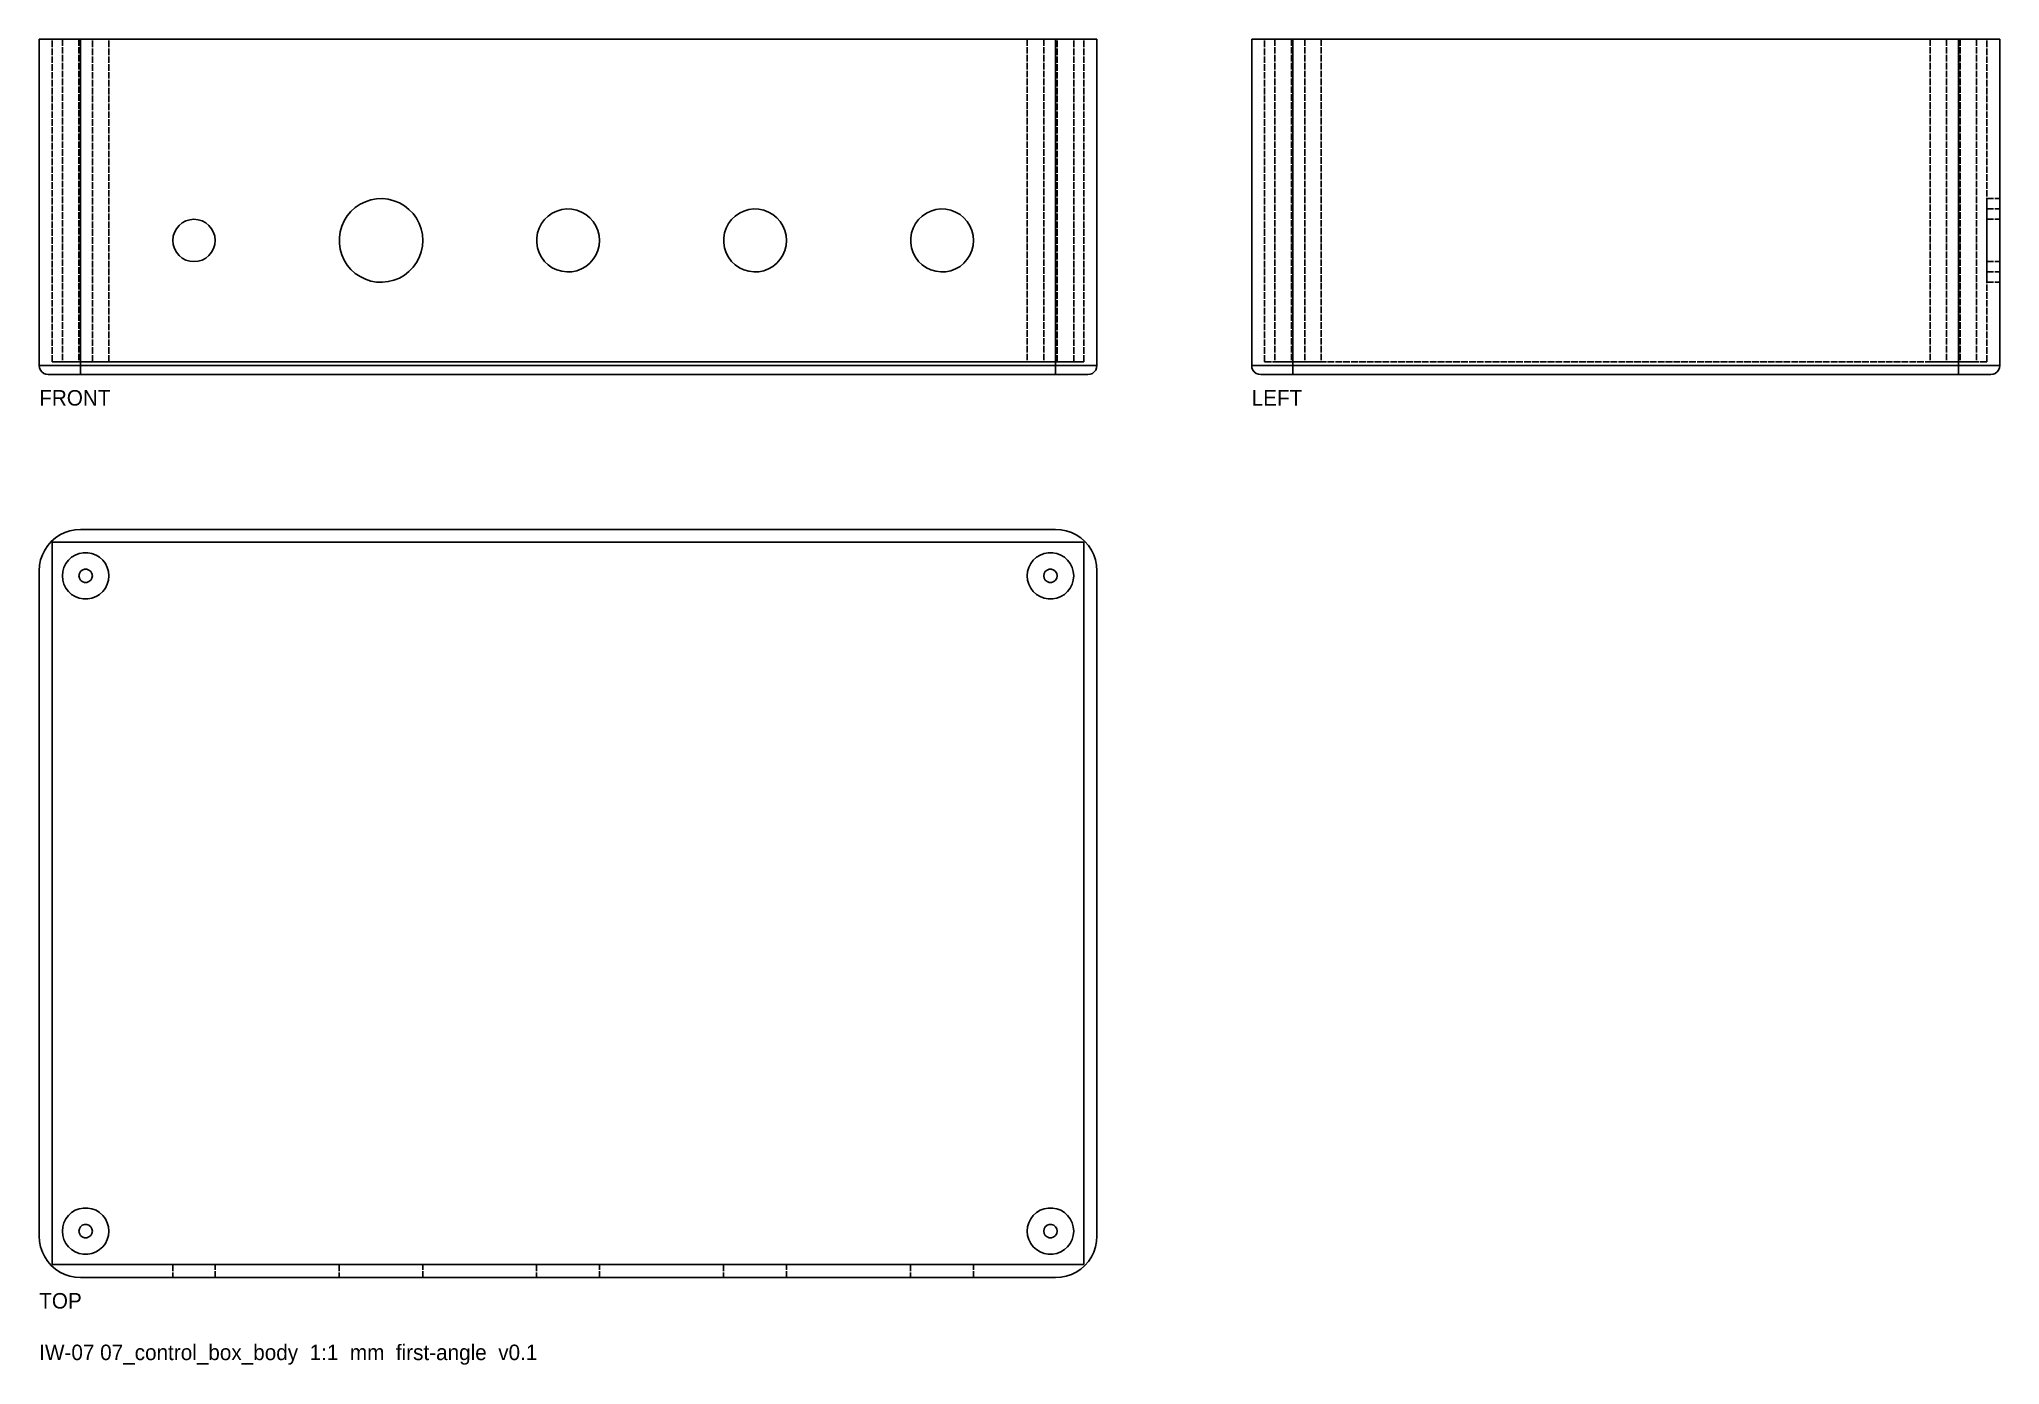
# Model space of a CAD drawing. Header units: millimetres. Extents: x 0 to 380, y -17 to 240.
import ezdxf

# ---------------------------------------------------------------- set-up
doc = ezdxf.new("R2010")
doc.units = ezdxf.units.MM
doc.linetypes.add('DASHED', pattern=[1.524, 1.27, -0.254])
for name, color, linetype in [('HIDDEN', 8, 'DASHED'), ('TEXT', 3, 'Continuous'), ('VISIBLE', 7, 'Continuous')]:
    doc.layers.add(name, color=color, linetype=linetype)

msp = doc.modelspace()

# ---------------------------------------------------------------- texts
at = {"layer": 'TEXT'}
for s, p in [('FRONT', (0, 169)), ('LEFT', (235, 169)), ('TOP', (0, -6)), ('IW-07 07_control_box_body  1:1  mm  first-angle  v0.1', (0, -16))]:
    msp.add_text(s, height=3, dxfattribs=at).set_placement(p)

# ---------------------------------------------------------------- linework, layer by layer
at = {"layer": 'HIDDEN'}
for points in [[(0, 176.75), (0, 240)], [(0, 240), (0.05, 240), (0.2, 240), (0.45, 240), (0.79, 240), (1.23, 240), (1.75, 240), (2.34, 240), (3.01, 240), (3.74, 240), (4.53, 240), (5.36, 240), (6.22, 240), (7.1, 240), (8, 240)], [(2.5, 240), (202.5, 240)], [(202.5, 240), (2.5, 240)], [(2.5, 177.5), (2.5, 240)], [(2.5, 177.5), (2.5, 240)], [(13.5, 240), (13.39, 240), (13.05, 240), (12.52, 240), (11.81, 240), (10.95, 240), (10, 240), (9, 240), (8, 240), (7.05, 240), (6.19, 240), (5.48, 240), (4.95, 240), (4.61, 240), (4.5, 240)], [(4.5, 240), (4.61, 240), (4.95, 240), (5.48, 240), (6.19, 240), (7.05, 240), (8, 240), (9, 240), (10, 240), (10.95, 240), (11.81, 240), (12.52, 240), (13.05, 240), (13.39, 240), (13.5, 240)], [(13.5, 240), (13.39, 240), (13.05, 240), (12.52, 240), (11.81, 240), (10.95, 240), (10, 240), (9, 240), (8, 240), (7.05, 240), (6.19, 240), (5.48, 240), (4.95, 240), (4.61, 240), (4.5, 240)], [(4.5, 240), (4.61, 240), (4.95, 240), (5.48, 240), (6.19, 240), (7.05, 240), (8, 240), (9, 240), (10, 240), (10.95, 240), (11.81, 240), (12.52, 240), (13.05, 240), (13.39, 240), (13.5, 240)], [(4.5, 240), (4.5, 177.5)], [(4.5, 240), (4.5, 177.5)], [(10.3, 240), (10.27, 240), (10.17, 240), (10.02, 240), (9.81, 240), (9.56, 240), (9.29, 240), (9, 240), (8.71, 240), (8.44, 240), (8.19, 240), (7.98, 240), (7.83, 240), (7.73, 240), (7.7, 240)], [(7.7, 240), (7.73, 240), (7.83, 240), (7.98, 240), (8.19, 240), (8.44, 240), (8.71, 240), (9, 240), (9.29, 240), (9.56, 240), (9.81, 240), (10.02, 240), (10.17, 240), (10.27, 240), (10.3, 240)], [(10.3, 240), (10.27, 240), (10.17, 240), (10.02, 240), (9.81, 240), (9.56, 240), (9.29, 240), (9, 240), (8.71, 240), (8.44, 240), (8.19, 240), (7.98, 240), (7.83, 240), (7.73, 240), (7.7, 240)], [(7.7, 240), (7.73, 240), (7.83, 240), (7.98, 240), (8.19, 240), (8.44, 240), (8.71, 240), (9, 240), (9.29, 240), (9.56, 240), (9.81, 240), (10.02, 240), (10.17, 240), (10.27, 240), (10.3, 240)], [(7.7, 240), (7.7, 177.5)], [(7.7, 240), (7.7, 177.5)], [(8, 240), (197, 240)], [(10.3, 177.5), (10.3, 240)], [(10.3, 177.5), (10.3, 240)], [(13.5, 177.5), (13.5, 240)], [(13.5, 177.5), (13.5, 240)], [(200.5, 240), (200.39, 240), (200.05, 240), (199.52, 240), (198.81, 240), (197.95, 240), (197, 240), (196, 240), (195, 240), (194.05, 240), (193.19, 240), (192.48, 240), (191.95, 240), (191.61, 240), (191.5, 240)], [(191.5, 240), (191.61, 240), (191.95, 240), (192.48, 240), (193.19, 240), (194.05, 240), (195, 240), (196, 240), (197, 240), (197.95, 240), (198.81, 240), (199.52, 240), (200.05, 240), (200.39, 240), (200.5, 240)], [(200.5, 240), (200.39, 240), (200.05, 240), (199.52, 240), (198.81, 240), (197.95, 240), (197, 240), (196, 240), (195, 240), (194.05, 240), (193.19, 240), (192.48, 240), (191.95, 240), (191.61, 240), (191.5, 240)], [(191.5, 240), (191.61, 240), (191.95, 240), (192.48, 240), (193.19, 240), (194.05, 240), (195, 240), (196, 240), (197, 240), (197.95, 240), (198.81, 240), (199.52, 240), (200.05, 240), (200.39, 240), (200.5, 240)], [(191.5, 240), (191.5, 177.5)], [(191.5, 240), (191.5, 177.5)], [(197.3, 240), (197.27, 240), (197.17, 240), (197.02, 240), (196.81, 240), (196.56, 240), (196.29, 240), (196, 240), (195.71, 240), (195.44, 240), (195.19, 240), (194.98, 240), (194.83, 240), (194.73, 240), (194.7, 240)], [(194.7, 240), (194.73, 240), (194.83, 240), (194.98, 240), (195.19, 240), (195.44, 240), (195.71, 240), (196, 240), (196.29, 240), (196.56, 240), (196.81, 240), (197.02, 240), (197.17, 240), (197.27, 240), (197.3, 240)], [(197.3, 240), (197.27, 240), (197.17, 240), (197.02, 240), (196.81, 240), (196.56, 240), (196.29, 240), (196, 240), (195.71, 240), (195.44, 240), (195.19, 240), (194.98, 240), (194.83, 240), (194.73, 240), (194.7, 240)], [(194.7, 240), (194.73, 240), (194.83, 240), (194.98, 240), (195.19, 240), (195.44, 240), (195.71, 240), (196, 240), (196.29, 240), (196.56, 240), (196.81, 240), (197.02, 240), (197.17, 240), (197.27, 240), (197.3, 240)], [(194.7, 240), (194.7, 177.5)], [(194.7, 240), (194.7, 177.5)], [(205, 240), (204.95, 240), (204.8, 240), (204.55, 240), (204.21, 240), (203.77, 240), (203.25, 240), (202.66, 240), (201.99, 240), (201.26, 240), (200.47, 240), (199.64, 240), (198.78, 240), (197.9, 240), (197, 240)], [(197.3, 177.5), (197.3, 240)], [(197.3, 177.5), (197.3, 240)], [(200.5, 177.5), (200.5, 240)], [(200.5, 177.5), (200.5, 240)], [(202.5, 177.5), (202.5, 240)], [(202.5, 177.5), (202.5, 240)], [(205, 176.75), (205, 240)], [(243, 240), (242.1, 240), (241.22, 240), (240.36, 240), (239.53, 240), (238.74, 240), (238.01, 240), (237.34, 240), (236.75, 240), (236.23, 240), (235.79, 240), (235.45, 240), (235.2, 240), (235.05, 240), (235, 240)], [(235, 176.75), (235, 240)], [(237.5, 240), (377.5, 240)], [(377.5, 240), (237.5, 240)], [(237.5, 177.5), (237.5, 240)], [(237.5, 177.5), (237.5, 240)], [(244, 240), (243.5, 240), (243, 240), (242.51, 240), (242.05, 240), (241.61, 240), (241.19, 240), (240.82, 240), (240.48, 240), (240.19, 240), (239.95, 240), (239.75, 240), (239.61, 240), (239.53, 240), (239.5, 240)], [(239.5, 240), (239.61, 240), (239.95, 240), (240.48, 240), (241.19, 240), (242.05, 240), (243, 240), (244, 240), (245, 240), (245.95, 240), (246.81, 240), (247.52, 240), (248.05, 240), (248.39, 240), (248.5, 240)], [(244, 240), (243.5, 240), (243, 240), (242.51, 240), (242.05, 240), (241.61, 240), (241.19, 240), (240.82, 240), (240.48, 240), (240.19, 240), (239.95, 240), (239.75, 240), (239.61, 240), (239.53, 240), (239.5, 240)], [(239.5, 240), (239.61, 240), (239.95, 240), (240.48, 240), (241.19, 240), (242.05, 240), (243, 240), (244, 240), (245, 240), (245.95, 240), (246.81, 240), (247.52, 240), (248.05, 240), (248.39, 240), (248.5, 240)], [(239.5, 240), (239.5, 177.5)], [(239.5, 240), (239.5, 177.5)], [(244, 240), (243.85, 240), (243.71, 240), (243.57, 240), (243.44, 240), (243.31, 240), (243.19, 240), (243.08, 240), (242.98, 240), (242.9, 240), (242.83, 240), (242.77, 240), (242.73, 240), (242.71, 240), (242.7, 240)], [(242.7, 240), (242.73, 240), (242.83, 240), (242.98, 240), (243.19, 240), (243.44, 240), (243.71, 240), (244, 240), (244.29, 240), (244.56, 240), (244.81, 240), (245.02, 240), (245.17, 240), (245.27, 240), (245.3, 240)], [(244, 240), (243.85, 240), (243.71, 240), (243.57, 240), (243.44, 240), (243.31, 240), (243.19, 240), (243.08, 240), (242.98, 240), (242.9, 240), (242.83, 240), (242.77, 240), (242.73, 240), (242.71, 240), (242.7, 240)], [(242.7, 240), (242.73, 240), (242.83, 240), (242.98, 240), (243.19, 240), (243.44, 240), (243.71, 240), (244, 240), (244.29, 240), (244.56, 240), (244.81, 240), (245.02, 240), (245.17, 240), (245.27, 240), (245.3, 240)], [(242.7, 240), (242.7, 177.5)], [(242.7, 240), (242.7, 177.5)], [(372, 240), (243, 240)], [(248.5, 240), (248.47, 240), (248.39, 240), (248.25, 240), (248.05, 240), (247.81, 240), (247.52, 240), (247.18, 240), (246.81, 240), (246.39, 240), (245.95, 240), (245.49, 240), (245, 240), (244.5, 240), (244, 240)], [(248.5, 240), (248.47, 240), (248.39, 240), (248.25, 240), (248.05, 240), (247.81, 240), (247.52, 240), (247.18, 240), (246.81, 240), (246.39, 240), (245.95, 240), (245.49, 240), (245, 240), (244.5, 240), (244, 240)], [(245.3, 240), (245.29, 240), (245.27, 240), (245.23, 240), (245.17, 240), (245.1, 240), (245.02, 240), (244.92, 240), (244.81, 240), (244.69, 240), (244.56, 240), (244.43, 240), (244.29, 240), (244.15, 240), (244, 240)], [(245.3, 240), (245.29, 240), (245.27, 240), (245.23, 240), (245.17, 240), (245.1, 240), (245.02, 240), (244.92, 240), (244.81, 240), (244.69, 240), (244.56, 240), (244.43, 240), (244.29, 240), (244.15, 240), (244, 240)], [(245.3, 240), (245.3, 177.5)], [(245.3, 240), (245.3, 177.5)], [(248.5, 240), (248.5, 177.5)], [(248.5, 240), (248.5, 177.5)], [(371, 240), (370.5, 240), (370, 240), (369.51, 240), (369.05, 240), (368.61, 240), (368.19, 240), (367.82, 240), (367.48, 240), (367.19, 240), (366.95, 240), (366.75, 240), (366.61, 240), (366.53, 240), (366.5, 240)], [(366.5, 240), (366.61, 240), (366.95, 240), (367.48, 240), (368.19, 240), (369.05, 240), (370, 240), (371, 240), (372, 240), (372.95, 240), (373.81, 240), (374.52, 240), (375.05, 240), (375.39, 240), (375.5, 240)], [(371, 240), (370.5, 240), (370, 240), (369.51, 240), (369.05, 240), (368.61, 240), (368.19, 240), (367.82, 240), (367.48, 240), (367.19, 240), (366.95, 240), (366.75, 240), (366.61, 240), (366.53, 240), (366.5, 240)], [(366.5, 240), (366.61, 240), (366.95, 240), (367.48, 240), (368.19, 240), (369.05, 240), (370, 240), (371, 240), (372, 240), (372.95, 240), (373.81, 240), (374.52, 240), (375.05, 240), (375.39, 240), (375.5, 240)], [(366.5, 240), (366.5, 177.5)], [(366.5, 240), (366.5, 177.5)], [(371, 240), (370.85, 240), (370.71, 240), (370.57, 240), (370.44, 240), (370.31, 240), (370.19, 240), (370.08, 240), (369.98, 240), (369.9, 240), (369.83, 240), (369.77, 240), (369.73, 240), (369.71, 240), (369.7, 240)], [(369.7, 240), (369.73, 240), (369.83, 240), (369.98, 240), (370.19, 240), (370.44, 240), (370.71, 240), (371, 240), (371.29, 240), (371.56, 240), (371.81, 240), (372.02, 240), (372.17, 240), (372.27, 240), (372.3, 240)], [(371, 240), (370.85, 240), (370.71, 240), (370.57, 240), (370.44, 240), (370.31, 240), (370.19, 240), (370.08, 240), (369.98, 240), (369.9, 240), (369.83, 240), (369.77, 240), (369.73, 240), (369.71, 240), (369.7, 240)], [(369.7, 240), (369.73, 240), (369.83, 240), (369.98, 240), (370.19, 240), (370.44, 240), (370.71, 240), (371, 240), (371.29, 240), (371.56, 240), (371.81, 240), (372.02, 240), (372.17, 240), (372.27, 240), (372.3, 240)], [(369.7, 240), (369.7, 177.5)], [(369.7, 240), (369.7, 177.5)], [(375.5, 240), (375.47, 240), (375.39, 240), (375.25, 240), (375.05, 240), (374.81, 240), (374.52, 240), (374.18, 240), (373.81, 240), (373.39, 240), (372.95, 240), (372.49, 240), (372, 240), (371.5, 240), (371, 240)], [(375.5, 240), (375.47, 240), (375.39, 240), (375.25, 240), (375.05, 240), (374.81, 240), (374.52, 240), (374.18, 240), (373.81, 240), (373.39, 240), (372.95, 240), (372.49, 240), (372, 240), (371.5, 240), (371, 240)], [(372.3, 240), (372.29, 240), (372.27, 240), (372.23, 240), (372.17, 240), (372.1, 240), (372.02, 240), (371.92, 240), (371.81, 240), (371.69, 240), (371.56, 240), (371.43, 240), (371.29, 240), (371.15, 240), (371, 240)], [(372.3, 240), (372.29, 240), (372.27, 240), (372.23, 240), (372.17, 240), (372.1, 240), (372.02, 240), (371.92, 240), (371.81, 240), (371.69, 240), (371.56, 240), (371.43, 240), (371.29, 240), (371.15, 240), (371, 240)], [(372, 240), (372.9, 240), (373.78, 240), (374.64, 240), (375.47, 240), (376.26, 240), (376.99, 240), (377.66, 240), (378.25, 240), (378.77, 240), (379.21, 240), (379.55, 240), (379.8, 240), (379.95, 240), (380, 240)], [(372.3, 240), (372.3, 177.5)], [(372.3, 240), (372.3, 177.5)], [(375.5, 240), (375.5, 177.5)], [(375.5, 240), (375.5, 177.5)], [(377.5, 177.5), (377.5, 240)], [(377.5, 177.5), (377.5, 240)], [(380, 176.75), (380, 240)], [(74.35, 201), (74.27, 202.13), (74.04, 203.23), (73.65, 204.29), (73.12, 205.29), (72.45, 206.21), (71.67, 207.02), (70.78, 207.72), (69.8, 208.28), (68.75, 208.7), (67.66, 208.98), (66.53, 209.1), (65.4, 209.06), (64.29, 208.86), (63.22, 208.51), (62.2, 208.01), (61.26, 207.38), (60.42, 206.63), (59.7, 205.76), (59.1, 204.8), (58.64, 203.77), (58.33, 202.68), (58.17, 201.57), (58.17, 200.43), (58.33, 199.32), (58.64, 198.23), (59.1, 197.2), (59.7, 196.24), (60.42, 195.37), (61.26, 194.62), (62.2, 193.99), (63.22, 193.49), (64.29, 193.14), (65.4, 192.94), (66.53, 192.9), (67.66, 193.02), (68.75, 193.3), (69.8, 193.72), (70.78, 194.28), (71.67, 194.98), (72.45, 195.79), (73.12, 196.71), (73.65, 197.71), (74.04, 198.77), (74.27, 199.87), (74.35, 201)], [(377.5, 201), (377.5, 201.91), (377.5, 202.8), (377.5, 203.68), (377.5, 204.51), (377.5, 205.31), (377.5, 206.05), (377.5, 206.73), (377.5, 207.33), (377.5, 207.86), (377.5, 208.3), (377.5, 208.65), (377.5, 208.9), (377.5, 209.05), (377.5, 209.1)], [(377.5, 209.1), (377.5, 208.9), (377.5, 208.3), (377.5, 207.33), (377.5, 206.05), (377.5, 204.51), (377.5, 202.8), (377.5, 201), (377.5, 199.2), (377.5, 197.49), (377.5, 195.95), (377.5, 194.67), (377.5, 193.7), (377.5, 193.1), (377.5, 192.9)], [(377.5, 209.1), (380, 209.1)], [(380, 201), (380, 201.91), (380, 202.8), (380, 203.68), (380, 204.51), (380, 205.31), (380, 206.05), (380, 206.73), (380, 207.33), (380, 207.86), (380, 208.3), (380, 208.65), (380, 208.9), (380, 209.05), (380, 209.1)], [(380, 209.1), (380, 208.9), (380, 208.3), (380, 207.33), (380, 206.05), (380, 204.51), (380, 202.8), (380, 201), (380, 199.2), (380, 197.49), (380, 195.95), (380, 194.67), (380, 193.7), (380, 193.1), (380, 192.9)], [(108.6, 201), (108.52, 201.98), (108.29, 202.93), (107.9, 203.83), (107.38, 204.66), (106.73, 205.4), (105.97, 206.02), (105.12, 206.51), (104.2, 206.86), (103.24, 207.06), (102.25, 207.1), (101.28, 206.98), (100.34, 206.7), (99.45, 206.28), (98.64, 205.73), (97.93, 205.05), (97.34, 204.26), (96.89, 203.39), (96.58, 202.46), (96.42, 201.49), (96.42, 200.51), (96.58, 199.54), (96.89, 198.61), (97.34, 197.74), (97.93, 196.95), (98.64, 196.27), (99.45, 195.72), (100.34, 195.3), (101.28, 195.02), (102.25, 194.9), (103.24, 194.94), (104.2, 195.14), (105.12, 195.49), (105.97, 195.98), (106.73, 196.6), (107.38, 197.34), (107.9, 198.17), (108.29, 199.07), (108.52, 200.02), (108.6, 201)], [(144.85, 201), (144.77, 201.98), (144.54, 202.93), (144.15, 203.83), (143.63, 204.66), (142.98, 205.4), (142.22, 206.02), (141.37, 206.51), (140.45, 206.86), (139.49, 207.06), (138.5, 207.1), (137.53, 206.98), (136.59, 206.7), (135.7, 206.28), (134.89, 205.73), (134.18, 205.05), (133.59, 204.26), (133.14, 203.39), (132.83, 202.46), (132.67, 201.49), (132.67, 200.51), (132.83, 199.54), (133.14, 198.61), (133.59, 197.74), (134.18, 196.95), (134.89, 196.27), (135.7, 195.72), (136.59, 195.3), (137.53, 195.02), (138.5, 194.9), (139.49, 194.94), (140.45, 195.14), (141.37, 195.49), (142.22, 195.98), (142.98, 196.6), (143.63, 197.34), (144.15, 198.17), (144.54, 199.07), (144.77, 200.02), (144.85, 201)], [(181.1, 201), (181.02, 201.98), (180.79, 202.93), (180.4, 203.83), (179.88, 204.66), (179.23, 205.4), (178.47, 206.02), (177.62, 206.51), (176.7, 206.86), (175.74, 207.06), (174.75, 207.1), (173.78, 206.98), (172.84, 206.7), (171.95, 206.28), (171.14, 205.73), (170.43, 205.05), (169.84, 204.26), (169.39, 203.39), (169.08, 202.46), (168.92, 201.49), (168.92, 200.51), (169.08, 199.54), (169.39, 198.61), (169.84, 197.74), (170.43, 196.95), (171.14, 196.27), (171.95, 195.72), (172.84, 195.3), (173.78, 195.02), (174.75, 194.9), (175.74, 194.94), (176.7, 195.14), (177.62, 195.49), (178.47, 195.98), (179.23, 196.6), (179.88, 197.34), (180.4, 198.17), (180.79, 199.07), (181.02, 200.02), (181.1, 201)], [(377.5, 201), (377.5, 201.68), (377.5, 202.36), (377.5, 203.01), (377.5, 203.65), (377.5, 204.25), (377.5, 204.8), (377.5, 205.31), (377.5, 205.77), (377.5, 206.17), (377.5, 206.5), (377.5, 206.76), (377.5, 206.95), (377.5, 207.06), (377.5, 207.1)], [(377.5, 207.1), (377.5, 206.95), (377.5, 206.5), (377.5, 205.77), (377.5, 204.8), (377.5, 203.65), (377.5, 202.36), (377.5, 201), (377.5, 199.64), (377.5, 198.35), (377.5, 197.2), (377.5, 196.23), (377.5, 195.5), (377.5, 195.05), (377.5, 194.9)], [(377.5, 201), (377.5, 201.68), (377.5, 202.36), (377.5, 203.01), (377.5, 203.65), (377.5, 204.25), (377.5, 204.8), (377.5, 205.31), (377.5, 205.77), (377.5, 206.17), (377.5, 206.5), (377.5, 206.76), (377.5, 206.95), (377.5, 207.06), (377.5, 207.1)], [(377.5, 207.1), (377.5, 206.95), (377.5, 206.5), (377.5, 205.77), (377.5, 204.8), (377.5, 203.65), (377.5, 202.36), (377.5, 201), (377.5, 199.64), (377.5, 198.35), (377.5, 197.2), (377.5, 196.23), (377.5, 195.5), (377.5, 195.05), (377.5, 194.9)], [(377.5, 201), (377.5, 201.68), (377.5, 202.36), (377.5, 203.01), (377.5, 203.65), (377.5, 204.25), (377.5, 204.8), (377.5, 205.31), (377.5, 205.77), (377.5, 206.17), (377.5, 206.5), (377.5, 206.76), (377.5, 206.95), (377.5, 207.06), (377.5, 207.1)], [(377.5, 207.1), (377.5, 206.95), (377.5, 206.5), (377.5, 205.77), (377.5, 204.8), (377.5, 203.65), (377.5, 202.36), (377.5, 201), (377.5, 199.64), (377.5, 198.35), (377.5, 197.2), (377.5, 196.23), (377.5, 195.5), (377.5, 195.05), (377.5, 194.9)], [(377.5, 207.1), (380, 207.1)], [(377.5, 207.1), (380, 207.1)], [(377.5, 207.1), (380, 207.1)], [(380, 201), (380, 201.68), (380, 202.36), (380, 203.01), (380, 203.65), (380, 204.25), (380, 204.8), (380, 205.31), (380, 205.77), (380, 206.17), (380, 206.5), (380, 206.76), (380, 206.95), (380, 207.06), (380, 207.1)], [(380, 207.1), (380, 206.95), (380, 206.5), (380, 205.77), (380, 204.8), (380, 203.65), (380, 202.36), (380, 201), (380, 199.64), (380, 198.35), (380, 197.2), (380, 196.23), (380, 195.5), (380, 195.05), (380, 194.9)], [(380, 201), (380, 201.68), (380, 202.36), (380, 203.01), (380, 203.65), (380, 204.25), (380, 204.8), (380, 205.31), (380, 205.77), (380, 206.17), (380, 206.5), (380, 206.76), (380, 206.95), (380, 207.06), (380, 207.1)], [(380, 207.1), (380, 206.95), (380, 206.5), (380, 205.77), (380, 204.8), (380, 203.65), (380, 202.36), (380, 201), (380, 199.64), (380, 198.35), (380, 197.2), (380, 196.23), (380, 195.5), (380, 195.05), (380, 194.9)], [(380, 201), (380, 201.68), (380, 202.36), (380, 203.01), (380, 203.65), (380, 204.25), (380, 204.8), (380, 205.31), (380, 205.77), (380, 206.17), (380, 206.5), (380, 206.76), (380, 206.95), (380, 207.06), (380, 207.1)], [(380, 207.1), (380, 206.95), (380, 206.5), (380, 205.77), (380, 204.8), (380, 203.65), (380, 202.36), (380, 201), (380, 199.64), (380, 198.35), (380, 197.2), (380, 196.23), (380, 195.5), (380, 195.05), (380, 194.9)], [(34.1, 201), (34.02, 201.8), (33.79, 202.57), (33.41, 203.28), (32.9, 203.9), (32.28, 204.41), (31.57, 204.79), (30.8, 205.02), (30, 205.1), (29.2, 205.02), (28.43, 204.79), (27.72, 204.41), (27.1, 203.9), (26.59, 203.28), (26.21, 202.57), (25.98, 201.8), (25.9, 201), (25.98, 200.2), (26.21, 199.43), (26.59, 198.72), (27.1, 198.1), (27.72, 197.59), (28.43, 197.21), (29.2, 196.98), (30, 196.9), (30.8, 196.98), (31.57, 197.21), (32.28, 197.59), (32.9, 198.1), (33.41, 198.72), (33.79, 199.43), (34.02, 200.2), (34.1, 201)], [(377.5, 201), (377.5, 201.46), (377.5, 201.91), (377.5, 202.35), (377.5, 202.78), (377.5, 203.18), (377.5, 203.56), (377.5, 203.9), (377.5, 204.21), (377.5, 204.47), (377.5, 204.69), (377.5, 204.87), (377.5, 205), (377.5, 205.07), (377.5, 205.1)], [(377.5, 205.1), (377.5, 205), (377.5, 204.69), (377.5, 204.21), (377.5, 203.56), (377.5, 202.78), (377.5, 201.91), (377.5, 201), (377.5, 200.09), (377.5, 199.22), (377.5, 198.44), (377.5, 197.79), (377.5, 197.31), (377.5, 197), (377.5, 196.9)], [(377.5, 205.1), (380, 205.1)], [(380, 201), (380, 201.46), (380, 201.91), (380, 202.35), (380, 202.78), (380, 203.18), (380, 203.56), (380, 203.9), (380, 204.21), (380, 204.47), (380, 204.69), (380, 204.87), (380, 205), (380, 205.07), (380, 205.1)], [(380, 205.1), (380, 205), (380, 204.69), (380, 204.21), (380, 203.56), (380, 202.78), (380, 201.91), (380, 201), (380, 200.09), (380, 199.22), (380, 198.44), (380, 197.79), (380, 197.31), (380, 197), (380, 196.9)], [(377.5, 196.9), (377.5, 196.93), (377.5, 197), (377.5, 197.13), (377.5, 197.31), (377.5, 197.53), (377.5, 197.79), (377.5, 198.1), (377.5, 198.44), (377.5, 198.82), (377.5, 199.22), (377.5, 199.65), (377.5, 200.09), (377.5, 200.54), (377.5, 201)], [(377.5, 192.9), (377.5, 192.95), (377.5, 193.1), (377.5, 193.35), (377.5, 193.7), (377.5, 194.14), (377.5, 194.67), (377.5, 195.27), (377.5, 195.95), (377.5, 196.69), (377.5, 197.49), (377.5, 198.32), (377.5, 199.2), (377.5, 200.09), (377.5, 201)], [(377.5, 194.9), (377.5, 194.94), (377.5, 195.05), (377.5, 195.24), (377.5, 195.5), (377.5, 195.83), (377.5, 196.23), (377.5, 196.69), (377.5, 197.2), (377.5, 197.75), (377.5, 198.35), (377.5, 198.99), (377.5, 199.64), (377.5, 200.32), (377.5, 201)], [(377.5, 194.9), (377.5, 194.94), (377.5, 195.05), (377.5, 195.24), (377.5, 195.5), (377.5, 195.83), (377.5, 196.23), (377.5, 196.69), (377.5, 197.2), (377.5, 197.75), (377.5, 198.35), (377.5, 198.99), (377.5, 199.64), (377.5, 200.32), (377.5, 201)], [(377.5, 194.9), (377.5, 194.94), (377.5, 195.05), (377.5, 195.24), (377.5, 195.5), (377.5, 195.83), (377.5, 196.23), (377.5, 196.69), (377.5, 197.2), (377.5, 197.75), (377.5, 198.35), (377.5, 198.99), (377.5, 199.64), (377.5, 200.32), (377.5, 201)], [(380, 196.9), (380, 196.93), (380, 197), (380, 197.13), (380, 197.31), (380, 197.53), (380, 197.79), (380, 198.1), (380, 198.44), (380, 198.82), (380, 199.22), (380, 199.65), (380, 200.09), (380, 200.54), (380, 201)], [(380, 192.9), (380, 192.95), (380, 193.1), (380, 193.35), (380, 193.7), (380, 194.14), (380, 194.67), (380, 195.27), (380, 195.95), (380, 196.69), (380, 197.49), (380, 198.32), (380, 199.2), (380, 200.09), (380, 201)], [(380, 194.9), (380, 194.94), (380, 195.05), (380, 195.24), (380, 195.5), (380, 195.83), (380, 196.23), (380, 196.69), (380, 197.2), (380, 197.75), (380, 198.35), (380, 198.99), (380, 199.64), (380, 200.32), (380, 201)], [(380, 194.9), (380, 194.94), (380, 195.05), (380, 195.24), (380, 195.5), (380, 195.83), (380, 196.23), (380, 196.69), (380, 197.2), (380, 197.75), (380, 198.35), (380, 198.99), (380, 199.64), (380, 200.32), (380, 201)], [(380, 194.9), (380, 194.94), (380, 195.05), (380, 195.24), (380, 195.5), (380, 195.83), (380, 196.23), (380, 196.69), (380, 197.2), (380, 197.75), (380, 198.35), (380, 198.99), (380, 199.64), (380, 200.32), (380, 201)], [(377.5, 196.9), (380, 196.9)], [(377.5, 194.9), (380, 194.9)], [(377.5, 194.9), (380, 194.9)], [(377.5, 194.9), (380, 194.9)], [(377.5, 192.9), (380, 192.9)], [(0, 176.75), (0.06, 176.3), (0.23, 175.88), (0.51, 175.51), (0.88, 175.23), (1.3, 175.06), (1.75, 175)], [(1.75, 175), (1.79, 175), (1.91, 175), (2.1, 175), (2.37, 175), (2.71, 175), (3.11, 175), (3.58, 175), (4.1, 175), (4.67, 175), (5.29, 175), (5.94, 175), (6.61, 175), (7.3, 175), (8, 175)], [(202.5, 177.5), (2.5, 177.5)], [(2.5, 177.5), (202.5, 177.5)], [(13.5, 177.5), (13.39, 177.5), (13.05, 177.5), (12.52, 177.5), (11.81, 177.5), (10.95, 177.5), (10, 177.5), (9, 177.5), (8, 177.5), (7.05, 177.5), (6.19, 177.5), (5.48, 177.5), (4.95, 177.5), (4.61, 177.5), (4.5, 177.5)], [(4.5, 177.5), (4.61, 177.5), (4.95, 177.5), (5.48, 177.5), (6.19, 177.5), (7.05, 177.5), (8, 177.5), (9, 177.5), (10, 177.5), (10.95, 177.5), (11.81, 177.5), (12.52, 177.5), (13.05, 177.5), (13.39, 177.5), (13.5, 177.5)], [(13.5, 177.5), (13.39, 177.5), (13.05, 177.5), (12.52, 177.5), (11.81, 177.5), (10.95, 177.5), (10, 177.5), (9, 177.5), (8, 177.5), (7.05, 177.5), (6.19, 177.5), (5.48, 177.5), (4.95, 177.5), (4.61, 177.5), (4.5, 177.5)], [(4.5, 177.5), (4.61, 177.5), (4.95, 177.5), (5.48, 177.5), (6.19, 177.5), (7.05, 177.5), (8, 177.5), (9, 177.5), (10, 177.5), (10.95, 177.5), (11.81, 177.5), (12.52, 177.5), (13.05, 177.5), (13.39, 177.5), (13.5, 177.5)], [(10.3, 177.5), (10.27, 177.5), (10.17, 177.5), (10.02, 177.5), (9.81, 177.5), (9.56, 177.5), (9.29, 177.5), (9, 177.5), (8.71, 177.5), (8.44, 177.5), (8.19, 177.5), (7.98, 177.5), (7.83, 177.5), (7.73, 177.5), (7.7, 177.5)], [(7.7, 177.5), (7.73, 177.5), (7.83, 177.5), (7.98, 177.5), (8.19, 177.5), (8.44, 177.5), (8.71, 177.5), (9, 177.5), (9.29, 177.5), (9.56, 177.5), (9.81, 177.5), (10.02, 177.5), (10.17, 177.5), (10.27, 177.5), (10.3, 177.5)], [(10.3, 177.5), (10.27, 177.5), (10.17, 177.5), (10.02, 177.5), (9.81, 177.5), (9.56, 177.5), (9.29, 177.5), (9, 177.5), (8.71, 177.5), (8.44, 177.5), (8.19, 177.5), (7.98, 177.5), (7.83, 177.5), (7.73, 177.5), (7.7, 177.5)], [(7.7, 177.5), (7.73, 177.5), (7.83, 177.5), (7.98, 177.5), (8.19, 177.5), (8.44, 177.5), (8.71, 177.5), (9, 177.5), (9.29, 177.5), (9.56, 177.5), (9.81, 177.5), (10.02, 177.5), (10.17, 177.5), (10.27, 177.5), (10.3, 177.5)], [(8, 175), (197, 175)], [(200.5, 177.5), (200.39, 177.5), (200.05, 177.5), (199.52, 177.5), (198.81, 177.5), (197.95, 177.5), (197, 177.5), (196, 177.5), (195, 177.5), (194.05, 177.5), (193.19, 177.5), (192.48, 177.5), (191.95, 177.5), (191.61, 177.5), (191.5, 177.5)], [(191.5, 177.5), (191.61, 177.5), (191.95, 177.5), (192.48, 177.5), (193.19, 177.5), (194.05, 177.5), (195, 177.5), (196, 177.5), (197, 177.5), (197.95, 177.5), (198.81, 177.5), (199.52, 177.5), (200.05, 177.5), (200.39, 177.5), (200.5, 177.5)], [(200.5, 177.5), (200.39, 177.5), (200.05, 177.5), (199.52, 177.5), (198.81, 177.5), (197.95, 177.5), (197, 177.5), (196, 177.5), (195, 177.5), (194.05, 177.5), (193.19, 177.5), (192.48, 177.5), (191.95, 177.5), (191.61, 177.5), (191.5, 177.5)], [(191.5, 177.5), (191.61, 177.5), (191.95, 177.5), (192.48, 177.5), (193.19, 177.5), (194.05, 177.5), (195, 177.5), (196, 177.5), (197, 177.5), (197.95, 177.5), (198.81, 177.5), (199.52, 177.5), (200.05, 177.5), (200.39, 177.5), (200.5, 177.5)], [(197.3, 177.5), (197.27, 177.5), (197.17, 177.5), (197.02, 177.5), (196.81, 177.5), (196.56, 177.5), (196.29, 177.5), (196, 177.5), (195.71, 177.5), (195.44, 177.5), (195.19, 177.5), (194.98, 177.5), (194.83, 177.5), (194.73, 177.5), (194.7, 177.5)], [(194.7, 177.5), (194.73, 177.5), (194.83, 177.5), (194.98, 177.5), (195.19, 177.5), (195.44, 177.5), (195.71, 177.5), (196, 177.5), (196.29, 177.5), (196.56, 177.5), (196.81, 177.5), (197.02, 177.5), (197.17, 177.5), (197.27, 177.5), (197.3, 177.5)], [(197.3, 177.5), (197.27, 177.5), (197.17, 177.5), (197.02, 177.5), (196.81, 177.5), (196.56, 177.5), (196.29, 177.5), (196, 177.5), (195.71, 177.5), (195.44, 177.5), (195.19, 177.5), (194.98, 177.5), (194.83, 177.5), (194.73, 177.5), (194.7, 177.5)], [(194.7, 177.5), (194.73, 177.5), (194.83, 177.5), (194.98, 177.5), (195.19, 177.5), (195.44, 177.5), (195.71, 177.5), (196, 177.5), (196.29, 177.5), (196.56, 177.5), (196.81, 177.5), (197.02, 177.5), (197.17, 177.5), (197.27, 177.5), (197.3, 177.5)], [(197, 175), (197.7, 175), (198.39, 175), (199.06, 175), (199.71, 175), (200.33, 175), (200.9, 175), (201.42, 175), (201.89, 175), (202.29, 175), (202.63, 175), (202.9, 175), (203.09, 175), (203.21, 175), (203.25, 175)], [(205, 176.75), (204.94, 176.3), (204.77, 175.88), (204.49, 175.51), (204.12, 175.23), (203.7, 175.06), (203.25, 175)], [(235, 176.75), (235.06, 176.3), (235.23, 175.88), (235.51, 175.51), (235.88, 175.23), (236.3, 175.06), (236.75, 175)], [(236.75, 175), (236.79, 175), (236.91, 175), (237.1, 175), (237.37, 175), (237.71, 175), (238.11, 175), (238.58, 175), (239.1, 175), (239.67, 175), (240.29, 175), (240.94, 175), (241.61, 175), (242.3, 175), (243, 175)], [(377.5, 177.5), (237.5, 177.5)], [(237.5, 177.5), (377.5, 177.5)], [(244, 177.5), (243.5, 177.5), (243, 177.5), (242.51, 177.5), (242.05, 177.5), (241.61, 177.5), (241.19, 177.5), (240.82, 177.5), (240.48, 177.5), (240.19, 177.5), (239.95, 177.5), (239.75, 177.5), (239.61, 177.5), (239.53, 177.5), (239.5, 177.5)], [(239.5, 177.5), (239.61, 177.5), (239.95, 177.5), (240.48, 177.5), (241.19, 177.5), (242.05, 177.5), (243, 177.5), (244, 177.5), (245, 177.5), (245.95, 177.5), (246.81, 177.5), (247.52, 177.5), (248.05, 177.5), (248.39, 177.5), (248.5, 177.5)], [(244, 177.5), (243.5, 177.5), (243, 177.5), (242.51, 177.5), (242.05, 177.5), (241.61, 177.5), (241.19, 177.5), (240.82, 177.5), (240.48, 177.5), (240.19, 177.5), (239.95, 177.5), (239.75, 177.5), (239.61, 177.5), (239.53, 177.5), (239.5, 177.5)], [(239.5, 177.5), (239.61, 177.5), (239.95, 177.5), (240.48, 177.5), (241.19, 177.5), (242.05, 177.5), (243, 177.5), (244, 177.5), (245, 177.5), (245.95, 177.5), (246.81, 177.5), (247.52, 177.5), (248.05, 177.5), (248.39, 177.5), (248.5, 177.5)], [(244, 177.5), (243.85, 177.5), (243.71, 177.5), (243.57, 177.5), (243.44, 177.5), (243.31, 177.5), (243.19, 177.5), (243.08, 177.5), (242.98, 177.5), (242.9, 177.5), (242.83, 177.5), (242.77, 177.5), (242.73, 177.5), (242.71, 177.5), (242.7, 177.5)], [(242.7, 177.5), (242.73, 177.5), (242.83, 177.5), (242.98, 177.5), (243.19, 177.5), (243.44, 177.5), (243.71, 177.5), (244, 177.5), (244.29, 177.5), (244.56, 177.5), (244.81, 177.5), (245.02, 177.5), (245.17, 177.5), (245.27, 177.5), (245.3, 177.5)], [(244, 177.5), (243.85, 177.5), (243.71, 177.5), (243.57, 177.5), (243.44, 177.5), (243.31, 177.5), (243.19, 177.5), (243.08, 177.5), (242.98, 177.5), (242.9, 177.5), (242.83, 177.5), (242.77, 177.5), (242.73, 177.5), (242.71, 177.5), (242.7, 177.5)], [(242.7, 177.5), (242.73, 177.5), (242.83, 177.5), (242.98, 177.5), (243.19, 177.5), (243.44, 177.5), (243.71, 177.5), (244, 177.5), (244.29, 177.5), (244.56, 177.5), (244.81, 177.5), (245.02, 177.5), (245.17, 177.5), (245.27, 177.5), (245.3, 177.5)], [(243, 175), (372, 175)], [(248.5, 177.5), (248.47, 177.5), (248.39, 177.5), (248.25, 177.5), (248.05, 177.5), (247.81, 177.5), (247.52, 177.5), (247.18, 177.5), (246.81, 177.5), (246.39, 177.5), (245.95, 177.5), (245.49, 177.5), (245, 177.5), (244.5, 177.5), (244, 177.5)], [(248.5, 177.5), (248.47, 177.5), (248.39, 177.5), (248.25, 177.5), (248.05, 177.5), (247.81, 177.5), (247.52, 177.5), (247.18, 177.5), (246.81, 177.5), (246.39, 177.5), (245.95, 177.5), (245.49, 177.5), (245, 177.5), (244.5, 177.5), (244, 177.5)], [(245.3, 177.5), (245.29, 177.5), (245.27, 177.5), (245.23, 177.5), (245.17, 177.5), (245.1, 177.5), (245.02, 177.5), (244.92, 177.5), (244.81, 177.5), (244.69, 177.5), (244.56, 177.5), (244.43, 177.5), (244.29, 177.5), (244.15, 177.5), (244, 177.5)], [(245.3, 177.5), (245.29, 177.5), (245.27, 177.5), (245.23, 177.5), (245.17, 177.5), (245.1, 177.5), (245.02, 177.5), (244.92, 177.5), (244.81, 177.5), (244.69, 177.5), (244.56, 177.5), (244.43, 177.5), (244.29, 177.5), (244.15, 177.5), (244, 177.5)], [(371, 177.5), (370.5, 177.5), (370, 177.5), (369.51, 177.5), (369.05, 177.5), (368.61, 177.5), (368.19, 177.5), (367.82, 177.5), (367.48, 177.5), (367.19, 177.5), (366.95, 177.5), (366.75, 177.5), (366.61, 177.5), (366.53, 177.5), (366.5, 177.5)], [(366.5, 177.5), (366.61, 177.5), (366.95, 177.5), (367.48, 177.5), (368.19, 177.5), (369.05, 177.5), (370, 177.5), (371, 177.5), (372, 177.5), (372.95, 177.5), (373.81, 177.5), (374.52, 177.5), (375.05, 177.5), (375.39, 177.5), (375.5, 177.5)], [(371, 177.5), (370.5, 177.5), (370, 177.5), (369.51, 177.5), (369.05, 177.5), (368.61, 177.5), (368.19, 177.5), (367.82, 177.5), (367.48, 177.5), (367.19, 177.5), (366.95, 177.5), (366.75, 177.5), (366.61, 177.5), (366.53, 177.5), (366.5, 177.5)], [(366.5, 177.5), (366.61, 177.5), (366.95, 177.5), (367.48, 177.5), (368.19, 177.5), (369.05, 177.5), (370, 177.5), (371, 177.5), (372, 177.5), (372.95, 177.5), (373.81, 177.5), (374.52, 177.5), (375.05, 177.5), (375.39, 177.5), (375.5, 177.5)], [(371, 177.5), (370.85, 177.5), (370.71, 177.5), (370.57, 177.5), (370.44, 177.5), (370.31, 177.5), (370.19, 177.5), (370.08, 177.5), (369.98, 177.5), (369.9, 177.5), (369.83, 177.5), (369.77, 177.5), (369.73, 177.5), (369.71, 177.5), (369.7, 177.5)], [(369.7, 177.5), (369.73, 177.5), (369.83, 177.5), (369.98, 177.5), (370.19, 177.5), (370.44, 177.5), (370.71, 177.5), (371, 177.5), (371.29, 177.5), (371.56, 177.5), (371.81, 177.5), (372.02, 177.5), (372.17, 177.5), (372.27, 177.5), (372.3, 177.5)], [(371, 177.5), (370.85, 177.5), (370.71, 177.5), (370.57, 177.5), (370.44, 177.5), (370.31, 177.5), (370.19, 177.5), (370.08, 177.5), (369.98, 177.5), (369.9, 177.5), (369.83, 177.5), (369.77, 177.5), (369.73, 177.5), (369.71, 177.5), (369.7, 177.5)], [(369.7, 177.5), (369.73, 177.5), (369.83, 177.5), (369.98, 177.5), (370.19, 177.5), (370.44, 177.5), (370.71, 177.5), (371, 177.5), (371.29, 177.5), (371.56, 177.5), (371.81, 177.5), (372.02, 177.5), (372.17, 177.5), (372.27, 177.5), (372.3, 177.5)], [(375.5, 177.5), (375.47, 177.5), (375.39, 177.5), (375.25, 177.5), (375.05, 177.5), (374.81, 177.5), (374.52, 177.5), (374.18, 177.5), (373.81, 177.5), (373.39, 177.5), (372.95, 177.5), (372.49, 177.5), (372, 177.5), (371.5, 177.5), (371, 177.5)], [(375.5, 177.5), (375.47, 177.5), (375.39, 177.5), (375.25, 177.5), (375.05, 177.5), (374.81, 177.5), (374.52, 177.5), (374.18, 177.5), (373.81, 177.5), (373.39, 177.5), (372.95, 177.5), (372.49, 177.5), (372, 177.5), (371.5, 177.5), (371, 177.5)], [(372.3, 177.5), (372.29, 177.5), (372.27, 177.5), (372.23, 177.5), (372.17, 177.5), (372.1, 177.5), (372.02, 177.5), (371.92, 177.5), (371.81, 177.5), (371.69, 177.5), (371.56, 177.5), (371.43, 177.5), (371.29, 177.5), (371.15, 177.5), (371, 177.5)], [(372.3, 177.5), (372.29, 177.5), (372.27, 177.5), (372.23, 177.5), (372.17, 177.5), (372.1, 177.5), (372.02, 177.5), (371.92, 177.5), (371.81, 177.5), (371.69, 177.5), (371.56, 177.5), (371.43, 177.5), (371.29, 177.5), (371.15, 177.5), (371, 177.5)], [(372, 175), (372.7, 175), (373.39, 175), (374.06, 175), (374.71, 175), (375.33, 175), (375.9, 175), (376.42, 175), (376.89, 175), (377.29, 175), (377.63, 175), (377.9, 175), (378.09, 175), (378.21, 175), (378.25, 175)], [(380, 176.75), (379.94, 176.3), (379.77, 175.88), (379.49, 175.51), (379.13, 175.23), (378.7, 175.06), (378.25, 175)], [(0, 137), (0.07, 138.04), (0.27, 139.07), (0.61, 140.06), (1.07, 141), (1.65, 141.87), (2.34, 142.66), (3.13, 143.35), (4, 143.93), (4.94, 144.39), (5.93, 144.73), (6.96, 144.93), (8, 145)], [(8, 145), (197, 145)], [(197, 145), (198.04, 144.93), (199.07, 144.73), (200.06, 144.39), (201, 143.93), (201.87, 143.35), (202.66, 142.66), (203.35, 141.87), (203.93, 141), (204.39, 140.06), (204.73, 139.07), (204.93, 138.04), (205, 137)], [(202.5, 142.5), (2.5, 142.5)], [(2.5, 142.5), (2.5, 2.5)], [(202.5, 2.5), (202.5, 142.5)], [(0, 8), (0, 137)], [(13.5, 136), (13.42, 136.83), (13.2, 137.63), (12.83, 138.37), (12.33, 139.03), (11.71, 139.59), (11.01, 140.03), (10.23, 140.33), (9.42, 140.48), (8.58, 140.48), (7.77, 140.33), (6.99, 140.03), (6.29, 139.59), (5.67, 139.03), (5.17, 138.37), (4.8, 137.63), (4.58, 136.83), (4.5, 136), (4.58, 135.17), (4.8, 134.37), (5.17, 133.63), (5.67, 132.97), (6.29, 132.41), (6.99, 131.97), (7.77, 131.67), (8.58, 131.52), (9.42, 131.52), (10.23, 131.67), (11.01, 131.97), (11.71, 132.41), (12.33, 132.97), (12.83, 133.63), (13.2, 134.37), (13.42, 135.17), (13.5, 136)], [(10.3, 136), (10.22, 136.44), (10, 136.84), (9.65, 137.13), (9.23, 137.28), (8.77, 137.28), (8.35, 137.13), (8, 136.84), (7.78, 136.44), (7.7, 136), (7.78, 135.56), (8, 135.16), (8.35, 134.87), (8.77, 134.72), (9.23, 134.72), (9.65, 134.87), (10, 135.16), (10.22, 135.56), (10.3, 136)], [(200.5, 136), (200.42, 136.83), (200.2, 137.63), (199.83, 138.37), (199.33, 139.03), (198.71, 139.59), (198.01, 140.03), (197.23, 140.33), (196.42, 140.48), (195.58, 140.48), (194.77, 140.33), (193.99, 140.03), (193.29, 139.59), (192.67, 139.03), (192.17, 138.37), (191.8, 137.63), (191.58, 136.83), (191.5, 136), (191.58, 135.17), (191.8, 134.37), (192.17, 133.63), (192.67, 132.97), (193.29, 132.41), (193.99, 131.97), (194.77, 131.67), (195.58, 131.52), (196.42, 131.52), (197.23, 131.67), (198.01, 131.97), (198.71, 132.41), (199.33, 132.97), (199.83, 133.63), (200.2, 134.37), (200.42, 135.17), (200.5, 136)], [(197.3, 136), (197.22, 136.44), (197, 136.84), (196.65, 137.13), (196.23, 137.28), (195.77, 137.28), (195.35, 137.13), (195, 136.84), (194.78, 136.44), (194.7, 136), (194.78, 135.56), (195, 135.16), (195.35, 134.87), (195.77, 134.72), (196.23, 134.72), (196.65, 134.87), (197, 135.16), (197.22, 135.56), (197.3, 136)], [(205, 137), (205, 8)], [(13.5, 9), (13.42, 9.83), (13.2, 10.63), (12.83, 11.37), (12.33, 12.03), (11.71, 12.59), (11.01, 13.03), (10.23, 13.33), (9.42, 13.48), (8.58, 13.48), (7.77, 13.33), (6.99, 13.03), (6.29, 12.59), (5.67, 12.03), (5.17, 11.37), (4.8, 10.63), (4.58, 9.83), (4.5, 9), (4.58, 8.17), (4.8, 7.37), (5.17, 6.63), (5.67, 5.97), (6.29, 5.41), (6.99, 4.97), (7.77, 4.67), (8.58, 4.52), (9.42, 4.52), (10.23, 4.67), (11.01, 4.97), (11.71, 5.41), (12.33, 5.97), (12.83, 6.63), (13.2, 7.37), (13.42, 8.17), (13.5, 9)], [(200.5, 9), (200.42, 9.83), (200.2, 10.63), (199.83, 11.37), (199.33, 12.03), (198.71, 12.59), (198.01, 13.03), (197.23, 13.33), (196.42, 13.48), (195.58, 13.48), (194.77, 13.33), (193.99, 13.03), (193.29, 12.59), (192.67, 12.03), (192.17, 11.37), (191.8, 10.63), (191.58, 9.83), (191.5, 9), (191.58, 8.17), (191.8, 7.37), (192.17, 6.63), (192.67, 5.97), (193.29, 5.41), (193.99, 4.97), (194.77, 4.67), (195.58, 4.52), (196.42, 4.52), (197.23, 4.67), (198.01, 4.97), (198.71, 5.41), (199.33, 5.97), (199.83, 6.63), (200.2, 7.37), (200.42, 8.17), (200.5, 9)], [(8, 0), (6.96, 0.07), (5.93, 0.27), (4.94, 0.61), (4, 1.07), (3.13, 1.65), (2.34, 2.34), (1.65, 3.13), (1.07, 4), (0.61, 4.94), (0.27, 5.93), (0.07, 6.96), (0, 8)], [(10.3, 9), (10.22, 9.44), (10, 9.84), (9.65, 10.13), (9.23, 10.28), (8.77, 10.28), (8.35, 10.13), (8, 9.84), (7.78, 9.44), (7.7, 9), (7.78, 8.56), (8, 8.16), (8.35, 7.87), (8.77, 7.72), (9.23, 7.72), (9.65, 7.87), (10, 8.16), (10.22, 8.56), (10.3, 9)], [(197.3, 9), (197.22, 9.44), (197, 9.84), (196.65, 10.13), (196.23, 10.28), (195.77, 10.28), (195.35, 10.13), (195, 9.84), (194.78, 9.44), (194.7, 9), (194.78, 8.56), (195, 8.16), (195.35, 7.87), (195.77, 7.72), (196.23, 7.72), (196.65, 7.87), (197, 8.16), (197.22, 8.56), (197.3, 9)], [(205, 8), (204.93, 6.96), (204.73, 5.93), (204.39, 4.94), (203.93, 4), (203.35, 3.13), (202.66, 2.34), (201.87, 1.65), (201, 1.07), (200.06, 0.61), (199.07, 0.27), (198.04, 0.07), (197, 0)], [(2.5, 2.5), (202.5, 2.5)], [(197, 0), (8, 0)], [(34.1, 2.5), (34, 2.5), (33.69, 2.5), (33.21, 2.5), (32.56, 2.5), (31.78, 2.5), (30.91, 2.5), (30, 2.5), (29.09, 2.5), (28.22, 2.5), (27.44, 2.5), (26.79, 2.5), (26.31, 2.5), (26, 2.5), (25.9, 2.5)], [(25.9, 2.5), (26, 2.5), (26.31, 2.5), (26.79, 2.5), (27.44, 2.5), (28.22, 2.5), (29.09, 2.5), (30, 2.5), (30.91, 2.5), (31.78, 2.5), (32.56, 2.5), (33.21, 2.5), (33.69, 2.5), (34, 2.5), (34.1, 2.5)], [(25.9, 2.5), (25.9, 0)], [(34.1, 0), (34, 0), (33.69, 0), (33.21, 0), (32.56, 0), (31.78, 0), (30.91, 0), (30, 0), (29.09, 0), (28.22, 0), (27.44, 0), (26.79, 0), (26.31, 0), (26, 0), (25.9, 0)], [(25.9, 0), (26, 0), (26.31, 0), (26.79, 0), (27.44, 0), (28.22, 0), (29.09, 0), (30, 0), (30.91, 0), (31.78, 0), (32.56, 0), (33.21, 0), (33.69, 0), (34, 0), (34.1, 0)], [(34.1, 0), (34.1, 2.5)], [(74.35, 2.5), (74.15, 2.5), (73.55, 2.5), (72.58, 2.5), (71.3, 2.5), (69.76, 2.5), (68.05, 2.5), (66.25, 2.5), (64.45, 2.5), (62.74, 2.5), (61.2, 2.5), (59.92, 2.5), (58.95, 2.5), (58.35, 2.5), (58.15, 2.5)], [(58.15, 2.5), (58.35, 2.5), (58.95, 2.5), (59.92, 2.5), (61.2, 2.5), (62.74, 2.5), (64.45, 2.5), (66.25, 2.5), (68.05, 2.5), (69.76, 2.5), (71.3, 2.5), (72.58, 2.5), (73.55, 2.5), (74.15, 2.5), (74.35, 2.5)], [(58.15, 2.5), (58.15, 0)], [(74.35, 0), (74.15, 0), (73.55, 0), (72.58, 0), (71.3, 0), (69.76, 0), (68.05, 0), (66.25, 0), (64.45, 0), (62.74, 0), (61.2, 0), (59.92, 0), (58.95, 0), (58.35, 0), (58.15, 0)], [(58.15, 0), (58.35, 0), (58.95, 0), (59.92, 0), (61.2, 0), (62.74, 0), (64.45, 0), (66.25, 0), (68.05, 0), (69.76, 0), (71.3, 0), (72.58, 0), (73.55, 0), (74.15, 0), (74.35, 0)], [(74.35, 0), (74.35, 2.5)], [(108.6, 2.5), (108.45, 2.5), (108, 2.5), (107.27, 2.5), (106.3, 2.5), (105.15, 2.5), (103.86, 2.5), (102.5, 2.5), (101.14, 2.5), (99.85, 2.5), (98.7, 2.5), (97.73, 2.5), (97, 2.5), (96.55, 2.5), (96.4, 2.5)], [(96.4, 2.5), (96.55, 2.5), (97, 2.5), (97.73, 2.5), (98.7, 2.5), (99.85, 2.5), (101.14, 2.5), (102.5, 2.5), (103.86, 2.5), (105.15, 2.5), (106.3, 2.5), (107.27, 2.5), (108, 2.5), (108.45, 2.5), (108.6, 2.5)], [(96.4, 2.5), (96.4, 0)], [(108.6, 0), (108.45, 0), (108, 0), (107.27, 0), (106.3, 0), (105.15, 0), (103.86, 0), (102.5, 0), (101.14, 0), (99.85, 0), (98.7, 0), (97.73, 0), (97, 0), (96.55, 0), (96.4, 0)], [(96.4, 0), (96.55, 0), (97, 0), (97.73, 0), (98.7, 0), (99.85, 0), (101.14, 0), (102.5, 0), (103.86, 0), (105.15, 0), (106.3, 0), (107.27, 0), (108, 0), (108.45, 0), (108.6, 0)], [(108.6, 0), (108.6, 2.5)], [(144.85, 2.5), (144.7, 2.5), (144.25, 2.5), (143.52, 2.5), (142.55, 2.5), (141.4, 2.5), (140.11, 2.5), (138.75, 2.5), (137.39, 2.5), (136.1, 2.5), (134.95, 2.5), (133.98, 2.5), (133.25, 2.5), (132.8, 2.5), (132.65, 2.5)], [(132.65, 2.5), (132.8, 2.5), (133.25, 2.5), (133.98, 2.5), (134.95, 2.5), (136.1, 2.5), (137.39, 2.5), (138.75, 2.5), (140.11, 2.5), (141.4, 2.5), (142.55, 2.5), (143.52, 2.5), (144.25, 2.5), (144.7, 2.5), (144.85, 2.5)], [(132.65, 2.5), (132.65, 0)], [(144.85, 0), (144.7, 0), (144.25, 0), (143.52, 0), (142.55, 0), (141.4, 0), (140.11, 0), (138.75, 0), (137.39, 0), (136.1, 0), (134.95, 0), (133.98, 0), (133.25, 0), (132.8, 0), (132.65, 0)], [(132.65, 0), (132.8, 0), (133.25, 0), (133.98, 0), (134.95, 0), (136.1, 0), (137.39, 0), (138.75, 0), (140.11, 0), (141.4, 0), (142.55, 0), (143.52, 0), (144.25, 0), (144.7, 0), (144.85, 0)], [(144.85, 0), (144.85, 2.5)], [(181.1, 2.5), (180.95, 2.5), (180.5, 2.5), (179.77, 2.5), (178.8, 2.5), (177.65, 2.5), (176.36, 2.5), (175, 2.5), (173.64, 2.5), (172.35, 2.5), (171.2, 2.5), (170.23, 2.5), (169.5, 2.5), (169.05, 2.5), (168.9, 2.5)], [(168.9, 2.5), (169.05, 2.5), (169.5, 2.5), (170.23, 2.5), (171.2, 2.5), (172.35, 2.5), (173.64, 2.5), (175, 2.5), (176.36, 2.5), (177.65, 2.5), (178.8, 2.5), (179.77, 2.5), (180.5, 2.5), (180.95, 2.5), (181.1, 2.5)], [(168.9, 2.5), (168.9, 0)], [(181.1, 0), (180.95, 0), (180.5, 0), (179.77, 0), (178.8, 0), (177.65, 0), (176.36, 0), (175, 0), (173.64, 0), (172.35, 0), (171.2, 0), (170.23, 0), (169.5, 0), (169.05, 0), (168.9, 0)], [(168.9, 0), (169.05, 0), (169.5, 0), (170.23, 0), (171.2, 0), (172.35, 0), (173.64, 0), (175, 0), (176.36, 0), (177.65, 0), (178.8, 0), (179.77, 0), (180.5, 0), (180.95, 0), (181.1, 0)], [(181.1, 0), (181.1, 2.5)]]:
    msp.add_lwpolyline(points, dxfattribs=at)
at = {"layer": 'VISIBLE'}
for points in [[(0, 176.75), (0, 240)], [(0, 240), (0.05, 240), (0.2, 240), (0.45, 240), (0.79, 240), (1.23, 240), (1.75, 240), (2.34, 240), (3.01, 240), (3.74, 240), (4.53, 240), (5.36, 240), (6.22, 240), (7.1, 240), (8, 240)], [(8, 240), (197, 240)], [(8, 176.75), (8, 240)], [(205, 240), (204.95, 240), (204.8, 240), (204.55, 240), (204.21, 240), (203.77, 240), (203.25, 240), (202.66, 240), (201.99, 240), (201.26, 240), (200.47, 240), (199.64, 240), (198.78, 240), (197.9, 240), (197, 240)], [(197, 176.75), (197, 240)], [(205, 176.75), (205, 240)], [(243, 240), (242.1, 240), (241.22, 240), (240.36, 240), (239.53, 240), (238.74, 240), (238.01, 240), (237.34, 240), (236.75, 240), (236.23, 240), (235.79, 240), (235.45, 240), (235.2, 240), (235.05, 240), (235, 240)], [(235, 176.75), (235, 240)], [(372, 240), (243, 240)], [(243, 176.75), (243, 240)], [(372, 240), (372.9, 240), (373.78, 240), (374.64, 240), (375.47, 240), (376.26, 240), (376.99, 240), (377.66, 240), (378.25, 240), (378.77, 240), (379.21, 240), (379.55, 240), (379.8, 240), (379.95, 240), (380, 240)], [(372, 176.75), (372, 240)], [(380, 176.75), (380, 240)], [(74.35, 201), (74.27, 202.13), (74.04, 203.23), (73.65, 204.29), (73.12, 205.29), (72.45, 206.21), (71.67, 207.02), (70.78, 207.72), (69.8, 208.28), (68.75, 208.7), (67.66, 208.98), (66.53, 209.1), (65.4, 209.06), (64.29, 208.86), (63.22, 208.51), (62.2, 208.01), (61.26, 207.38), (60.42, 206.63), (59.7, 205.76), (59.1, 204.8), (58.64, 203.77), (58.33, 202.68), (58.17, 201.57), (58.17, 200.43), (58.33, 199.32), (58.64, 198.23), (59.1, 197.2), (59.7, 196.24), (60.42, 195.37), (61.26, 194.62), (62.2, 193.99), (63.22, 193.49), (64.29, 193.14), (65.4, 192.94), (66.53, 192.9), (67.66, 193.02), (68.75, 193.3), (69.8, 193.72), (70.78, 194.28), (71.67, 194.98), (72.45, 195.79), (73.12, 196.71), (73.65, 197.71), (74.04, 198.77), (74.27, 199.87), (74.35, 201)], [(108.6, 201), (108.52, 201.98), (108.29, 202.93), (107.9, 203.83), (107.38, 204.66), (106.73, 205.4), (105.97, 206.02), (105.12, 206.51), (104.2, 206.86), (103.24, 207.06), (102.25, 207.1), (101.28, 206.98), (100.34, 206.7), (99.45, 206.28), (98.64, 205.73), (97.93, 205.05), (97.34, 204.26), (96.89, 203.39), (96.58, 202.46), (96.42, 201.49), (96.42, 200.51), (96.58, 199.54), (96.89, 198.61), (97.34, 197.74), (97.93, 196.95), (98.64, 196.27), (99.45, 195.72), (100.34, 195.3), (101.28, 195.02), (102.25, 194.9), (103.24, 194.94), (104.2, 195.14), (105.12, 195.49), (105.97, 195.98), (106.73, 196.6), (107.38, 197.34), (107.9, 198.17), (108.29, 199.07), (108.52, 200.02), (108.6, 201)], [(144.85, 201), (144.77, 201.98), (144.54, 202.93), (144.15, 203.83), (143.63, 204.66), (142.98, 205.4), (142.22, 206.02), (141.37, 206.51), (140.45, 206.86), (139.49, 207.06), (138.5, 207.1), (137.53, 206.98), (136.59, 206.7), (135.7, 206.28), (134.89, 205.73), (134.18, 205.05), (133.59, 204.26), (133.14, 203.39), (132.83, 202.46), (132.67, 201.49), (132.67, 200.51), (132.83, 199.54), (133.14, 198.61), (133.59, 197.74), (134.18, 196.95), (134.89, 196.27), (135.7, 195.72), (136.59, 195.3), (137.53, 195.02), (138.5, 194.9), (139.49, 194.94), (140.45, 195.14), (141.37, 195.49), (142.22, 195.98), (142.98, 196.6), (143.63, 197.34), (144.15, 198.17), (144.54, 199.07), (144.77, 200.02), (144.85, 201)], [(181.1, 201), (181.02, 201.98), (180.79, 202.93), (180.4, 203.83), (179.88, 204.66), (179.23, 205.4), (178.47, 206.02), (177.62, 206.51), (176.7, 206.86), (175.74, 207.06), (174.75, 207.1), (173.78, 206.98), (172.84, 206.7), (171.95, 206.28), (171.14, 205.73), (170.43, 205.05), (169.84, 204.26), (169.39, 203.39), (169.08, 202.46), (168.92, 201.49), (168.92, 200.51), (169.08, 199.54), (169.39, 198.61), (169.84, 197.74), (170.43, 196.95), (171.14, 196.27), (171.95, 195.72), (172.84, 195.3), (173.78, 195.02), (174.75, 194.9), (175.74, 194.94), (176.7, 195.14), (177.62, 195.49), (178.47, 195.98), (179.23, 196.6), (179.88, 197.34), (180.4, 198.17), (180.79, 199.07), (181.02, 200.02), (181.1, 201)], [(34.1, 201), (34.02, 201.8), (33.79, 202.57), (33.41, 203.28), (32.9, 203.9), (32.28, 204.41), (31.57, 204.79), (30.8, 205.02), (30, 205.1), (29.2, 205.02), (28.43, 204.79), (27.72, 204.41), (27.1, 203.9), (26.59, 203.28), (26.21, 202.57), (25.98, 201.8), (25.9, 201), (25.98, 200.2), (26.21, 199.43), (26.59, 198.72), (27.1, 198.1), (27.72, 197.59), (28.43, 197.21), (29.2, 196.98), (30, 196.9), (30.8, 196.98), (31.57, 197.21), (32.28, 197.59), (32.9, 198.1), (33.41, 198.72), (33.79, 199.43), (34.02, 200.2), (34.1, 201)], [(0, 176.75), (0.06, 176.3), (0.23, 175.88), (0.51, 175.51), (0.88, 175.23), (1.3, 175.06), (1.75, 175)], [(8, 176.75), (7.1, 176.75), (6.22, 176.75), (5.36, 176.75), (4.53, 176.75), (3.74, 176.75), (3.01, 176.75), (2.34, 176.75), (1.75, 176.75), (1.23, 176.75), (0.79, 176.75), (0.45, 176.75), (0.2, 176.75), (0.05, 176.75), (0, 176.75)], [(0, 176.75), (0.06, 176.3), (0.23, 175.88), (0.51, 175.51), (0.88, 175.23), (1.3, 175.06), (1.75, 175)], [(8, 175), (7.3, 175), (6.61, 175), (5.94, 175), (5.29, 175), (4.67, 175), (4.1, 175), (3.58, 175), (3.11, 175), (2.71, 175), (2.37, 175), (2.1, 175), (1.91, 175), (1.79, 175), (1.75, 175)], [(8, 176.75), (8, 176.55), (8, 176.36), (8, 176.17), (8, 175.99), (8, 175.82), (8, 175.66), (8, 175.51), (8, 175.38), (8, 175.27), (8, 175.17), (8, 175.1), (8, 175.04), (8, 175.01), (8, 175)], [(197, 176.75), (8, 176.75)], [(197, 175), (8, 175)], [(205, 176.75), (204.95, 176.75), (204.8, 176.75), (204.55, 176.75), (204.21, 176.75), (203.77, 176.75), (203.25, 176.75), (202.66, 176.75), (201.99, 176.75), (201.26, 176.75), (200.47, 176.75), (199.64, 176.75), (198.78, 176.75), (197.9, 176.75), (197, 176.75)], [(197, 176.75), (197, 176.55), (197, 176.36), (197, 176.17), (197, 175.99), (197, 175.82), (197, 175.66), (197, 175.51), (197, 175.38), (197, 175.27), (197, 175.17), (197, 175.1), (197, 175.04), (197, 175.01), (197, 175)], [(203.25, 175), (203.21, 175), (203.09, 175), (202.9, 175), (202.63, 175), (202.29, 175), (201.89, 175), (201.42, 175), (200.9, 175), (200.33, 175), (199.71, 175), (199.06, 175), (198.39, 175), (197.7, 175), (197, 175)], [(205, 176.75), (204.94, 176.3), (204.77, 175.88), (204.49, 175.51), (204.12, 175.23), (203.7, 175.06), (203.25, 175)], [(235, 176.75), (235.06, 176.3), (235.23, 175.88), (235.51, 175.51), (235.88, 175.23), (236.3, 175.06), (236.75, 175)], [(243, 176.75), (242.1, 176.75), (241.22, 176.75), (240.36, 176.75), (239.53, 176.75), (238.74, 176.75), (238.01, 176.75), (237.34, 176.75), (236.75, 176.75), (236.23, 176.75), (235.79, 176.75), (235.45, 176.75), (235.2, 176.75), (235.05, 176.75), (235, 176.75)], [(243, 175), (242.3, 175), (241.61, 175), (240.94, 175), (240.29, 175), (239.67, 175), (239.1, 175), (238.58, 175), (238.11, 175), (237.71, 175), (237.37, 175), (237.1, 175), (236.91, 175), (236.79, 175), (236.75, 175)], [(372, 176.75), (243, 176.75)], [(243, 176.75), (243, 176.55), (243, 176.36), (243, 176.17), (243, 175.99), (243, 175.82), (243, 175.66), (243, 175.51), (243, 175.38), (243, 175.27), (243, 175.17), (243, 175.1), (243, 175.04), (243, 175.01), (243, 175)], [(372, 175), (243, 175)], [(380, 176.75), (379.95, 176.75), (379.8, 176.75), (379.55, 176.75), (379.21, 176.75), (378.77, 176.75), (378.25, 176.75), (377.66, 176.75), (376.99, 176.75), (376.26, 176.75), (375.47, 176.75), (374.64, 176.75), (373.78, 176.75), (372.9, 176.75), (372, 176.75)], [(372, 176.75), (372, 176.55), (372, 176.36), (372, 176.17), (372, 175.99), (372, 175.82), (372, 175.66), (372, 175.51), (372, 175.38), (372, 175.27), (372, 175.17), (372, 175.1), (372, 175.04), (372, 175.01), (372, 175)], [(378.25, 175), (378.21, 175), (378.09, 175), (377.9, 175), (377.63, 175), (377.29, 175), (376.89, 175), (376.42, 175), (375.9, 175), (375.33, 175), (374.71, 175), (374.06, 175), (373.39, 175), (372.7, 175), (372, 175)], [(380, 176.75), (379.94, 176.3), (379.77, 175.88), (379.49, 175.51), (379.13, 175.23), (378.7, 175.06), (378.25, 175)], [(0, 137), (0.07, 138.04), (0.27, 139.07), (0.61, 140.06), (1.07, 141), (1.65, 141.87), (2.34, 142.66), (3.13, 143.35), (4, 143.93), (4.94, 144.39), (5.93, 144.73), (6.96, 144.93), (8, 145)], [(8, 145), (197, 145)], [(205, 137), (204.93, 138.04), (204.73, 139.07), (204.39, 140.06), (203.93, 141), (203.35, 141.87), (202.66, 142.66), (201.87, 143.35), (201, 143.93), (200.06, 144.39), (199.07, 144.73), (198.04, 144.93), (197, 145)], [(2.5, 142.5), (202.5, 142.5)], [(2.5, 2.5), (2.5, 142.5)], [(202.5, 142.5), (202.5, 2.5)], [(0, 8), (0, 137)], [(13.5, 136), (13.42, 136.83), (13.2, 137.63), (12.83, 138.37), (12.33, 139.03), (11.71, 139.59), (11.01, 140.03), (10.23, 140.33), (9.42, 140.48), (8.58, 140.48), (7.77, 140.33), (6.99, 140.03), (6.29, 139.59), (5.67, 139.03), (5.17, 138.37), (4.8, 137.63), (4.58, 136.83), (4.5, 136), (4.58, 135.17), (4.8, 134.37), (5.17, 133.63), (5.67, 132.97), (6.29, 132.41), (6.99, 131.97), (7.77, 131.67), (8.58, 131.52), (9.42, 131.52), (10.23, 131.67), (11.01, 131.97), (11.71, 132.41), (12.33, 132.97), (12.83, 133.63), (13.2, 134.37), (13.42, 135.17), (13.5, 136)], [(10.3, 136), (10.22, 136.44), (10, 136.84), (9.65, 137.13), (9.23, 137.28), (8.77, 137.28), (8.35, 137.13), (8, 136.84), (7.78, 136.44), (7.7, 136), (7.78, 135.56), (8, 135.16), (8.35, 134.87), (8.77, 134.72), (9.23, 134.72), (9.65, 134.87), (10, 135.16), (10.22, 135.56), (10.3, 136)], [(200.5, 136), (200.42, 136.83), (200.2, 137.63), (199.83, 138.37), (199.33, 139.03), (198.71, 139.59), (198.01, 140.03), (197.23, 140.33), (196.42, 140.48), (195.58, 140.48), (194.77, 140.33), (193.99, 140.03), (193.29, 139.59), (192.67, 139.03), (192.17, 138.37), (191.8, 137.63), (191.58, 136.83), (191.5, 136), (191.58, 135.17), (191.8, 134.37), (192.17, 133.63), (192.67, 132.97), (193.29, 132.41), (193.99, 131.97), (194.77, 131.67), (195.58, 131.52), (196.42, 131.52), (197.23, 131.67), (198.01, 131.97), (198.71, 132.41), (199.33, 132.97), (199.83, 133.63), (200.2, 134.37), (200.42, 135.17), (200.5, 136)], [(197.3, 136), (197.22, 136.44), (197, 136.84), (196.65, 137.13), (196.23, 137.28), (195.77, 137.28), (195.35, 137.13), (195, 136.84), (194.78, 136.44), (194.7, 136), (194.78, 135.56), (195, 135.16), (195.35, 134.87), (195.77, 134.72), (196.23, 134.72), (196.65, 134.87), (197, 135.16), (197.22, 135.56), (197.3, 136)], [(205, 8), (205, 137)], [(13.5, 9), (13.42, 9.83), (13.2, 10.63), (12.83, 11.37), (12.33, 12.03), (11.71, 12.59), (11.01, 13.03), (10.23, 13.33), (9.42, 13.48), (8.58, 13.48), (7.77, 13.33), (6.99, 13.03), (6.29, 12.59), (5.67, 12.03), (5.17, 11.37), (4.8, 10.63), (4.58, 9.83), (4.5, 9), (4.58, 8.17), (4.8, 7.37), (5.17, 6.63), (5.67, 5.97), (6.29, 5.41), (6.99, 4.97), (7.77, 4.67), (8.58, 4.52), (9.42, 4.52), (10.23, 4.67), (11.01, 4.97), (11.71, 5.41), (12.33, 5.97), (12.83, 6.63), (13.2, 7.37), (13.42, 8.17), (13.5, 9)], [(200.5, 9), (200.42, 9.83), (200.2, 10.63), (199.83, 11.37), (199.33, 12.03), (198.71, 12.59), (198.01, 13.03), (197.23, 13.33), (196.42, 13.48), (195.58, 13.48), (194.77, 13.33), (193.99, 13.03), (193.29, 12.59), (192.67, 12.03), (192.17, 11.37), (191.8, 10.63), (191.58, 9.83), (191.5, 9), (191.58, 8.17), (191.8, 7.37), (192.17, 6.63), (192.67, 5.97), (193.29, 5.41), (193.99, 4.97), (194.77, 4.67), (195.58, 4.52), (196.42, 4.52), (197.23, 4.67), (198.01, 4.97), (198.71, 5.41), (199.33, 5.97), (199.83, 6.63), (200.2, 7.37), (200.42, 8.17), (200.5, 9)], [(0, 8), (0.07, 6.96), (0.27, 5.93), (0.61, 4.94), (1.07, 4), (1.65, 3.13), (2.34, 2.34), (3.13, 1.65), (4, 1.07), (4.94, 0.61), (5.93, 0.27), (6.96, 0.07), (8, 0)], [(10.3, 9), (10.22, 9.44), (10, 9.84), (9.65, 10.13), (9.23, 10.28), (8.77, 10.28), (8.35, 10.13), (8, 9.84), (7.78, 9.44), (7.7, 9), (7.78, 8.56), (8, 8.16), (8.35, 7.87), (8.77, 7.72), (9.23, 7.72), (9.65, 7.87), (10, 8.16), (10.22, 8.56), (10.3, 9)], [(197.3, 9), (197.22, 9.44), (197, 9.84), (196.65, 10.13), (196.23, 10.28), (195.77, 10.28), (195.35, 10.13), (195, 9.84), (194.78, 9.44), (194.7, 9), (194.78, 8.56), (195, 8.16), (195.35, 7.87), (195.77, 7.72), (196.23, 7.72), (196.65, 7.87), (197, 8.16), (197.22, 8.56), (197.3, 9)], [(205, 8), (204.93, 6.96), (204.73, 5.93), (204.39, 4.94), (203.93, 4), (203.35, 3.13), (202.66, 2.34), (201.87, 1.65), (201, 1.07), (200.06, 0.61), (199.07, 0.27), (198.04, 0.07), (197, 0)], [(202.5, 2.5), (2.5, 2.5)], [(8, 0), (197, 0)]]:
    msp.add_lwpolyline(points, dxfattribs=at)

msp.set_redraw_order([(e.dxf.handle, doc.entitydb.next_handle()) for e in msp.query("TEXT MTEXT ATTDEF DIMENSION ARC_DIMENSION")])  # texts and dimensions are drawn at this point

doc.saveas('drawing.dxf')
